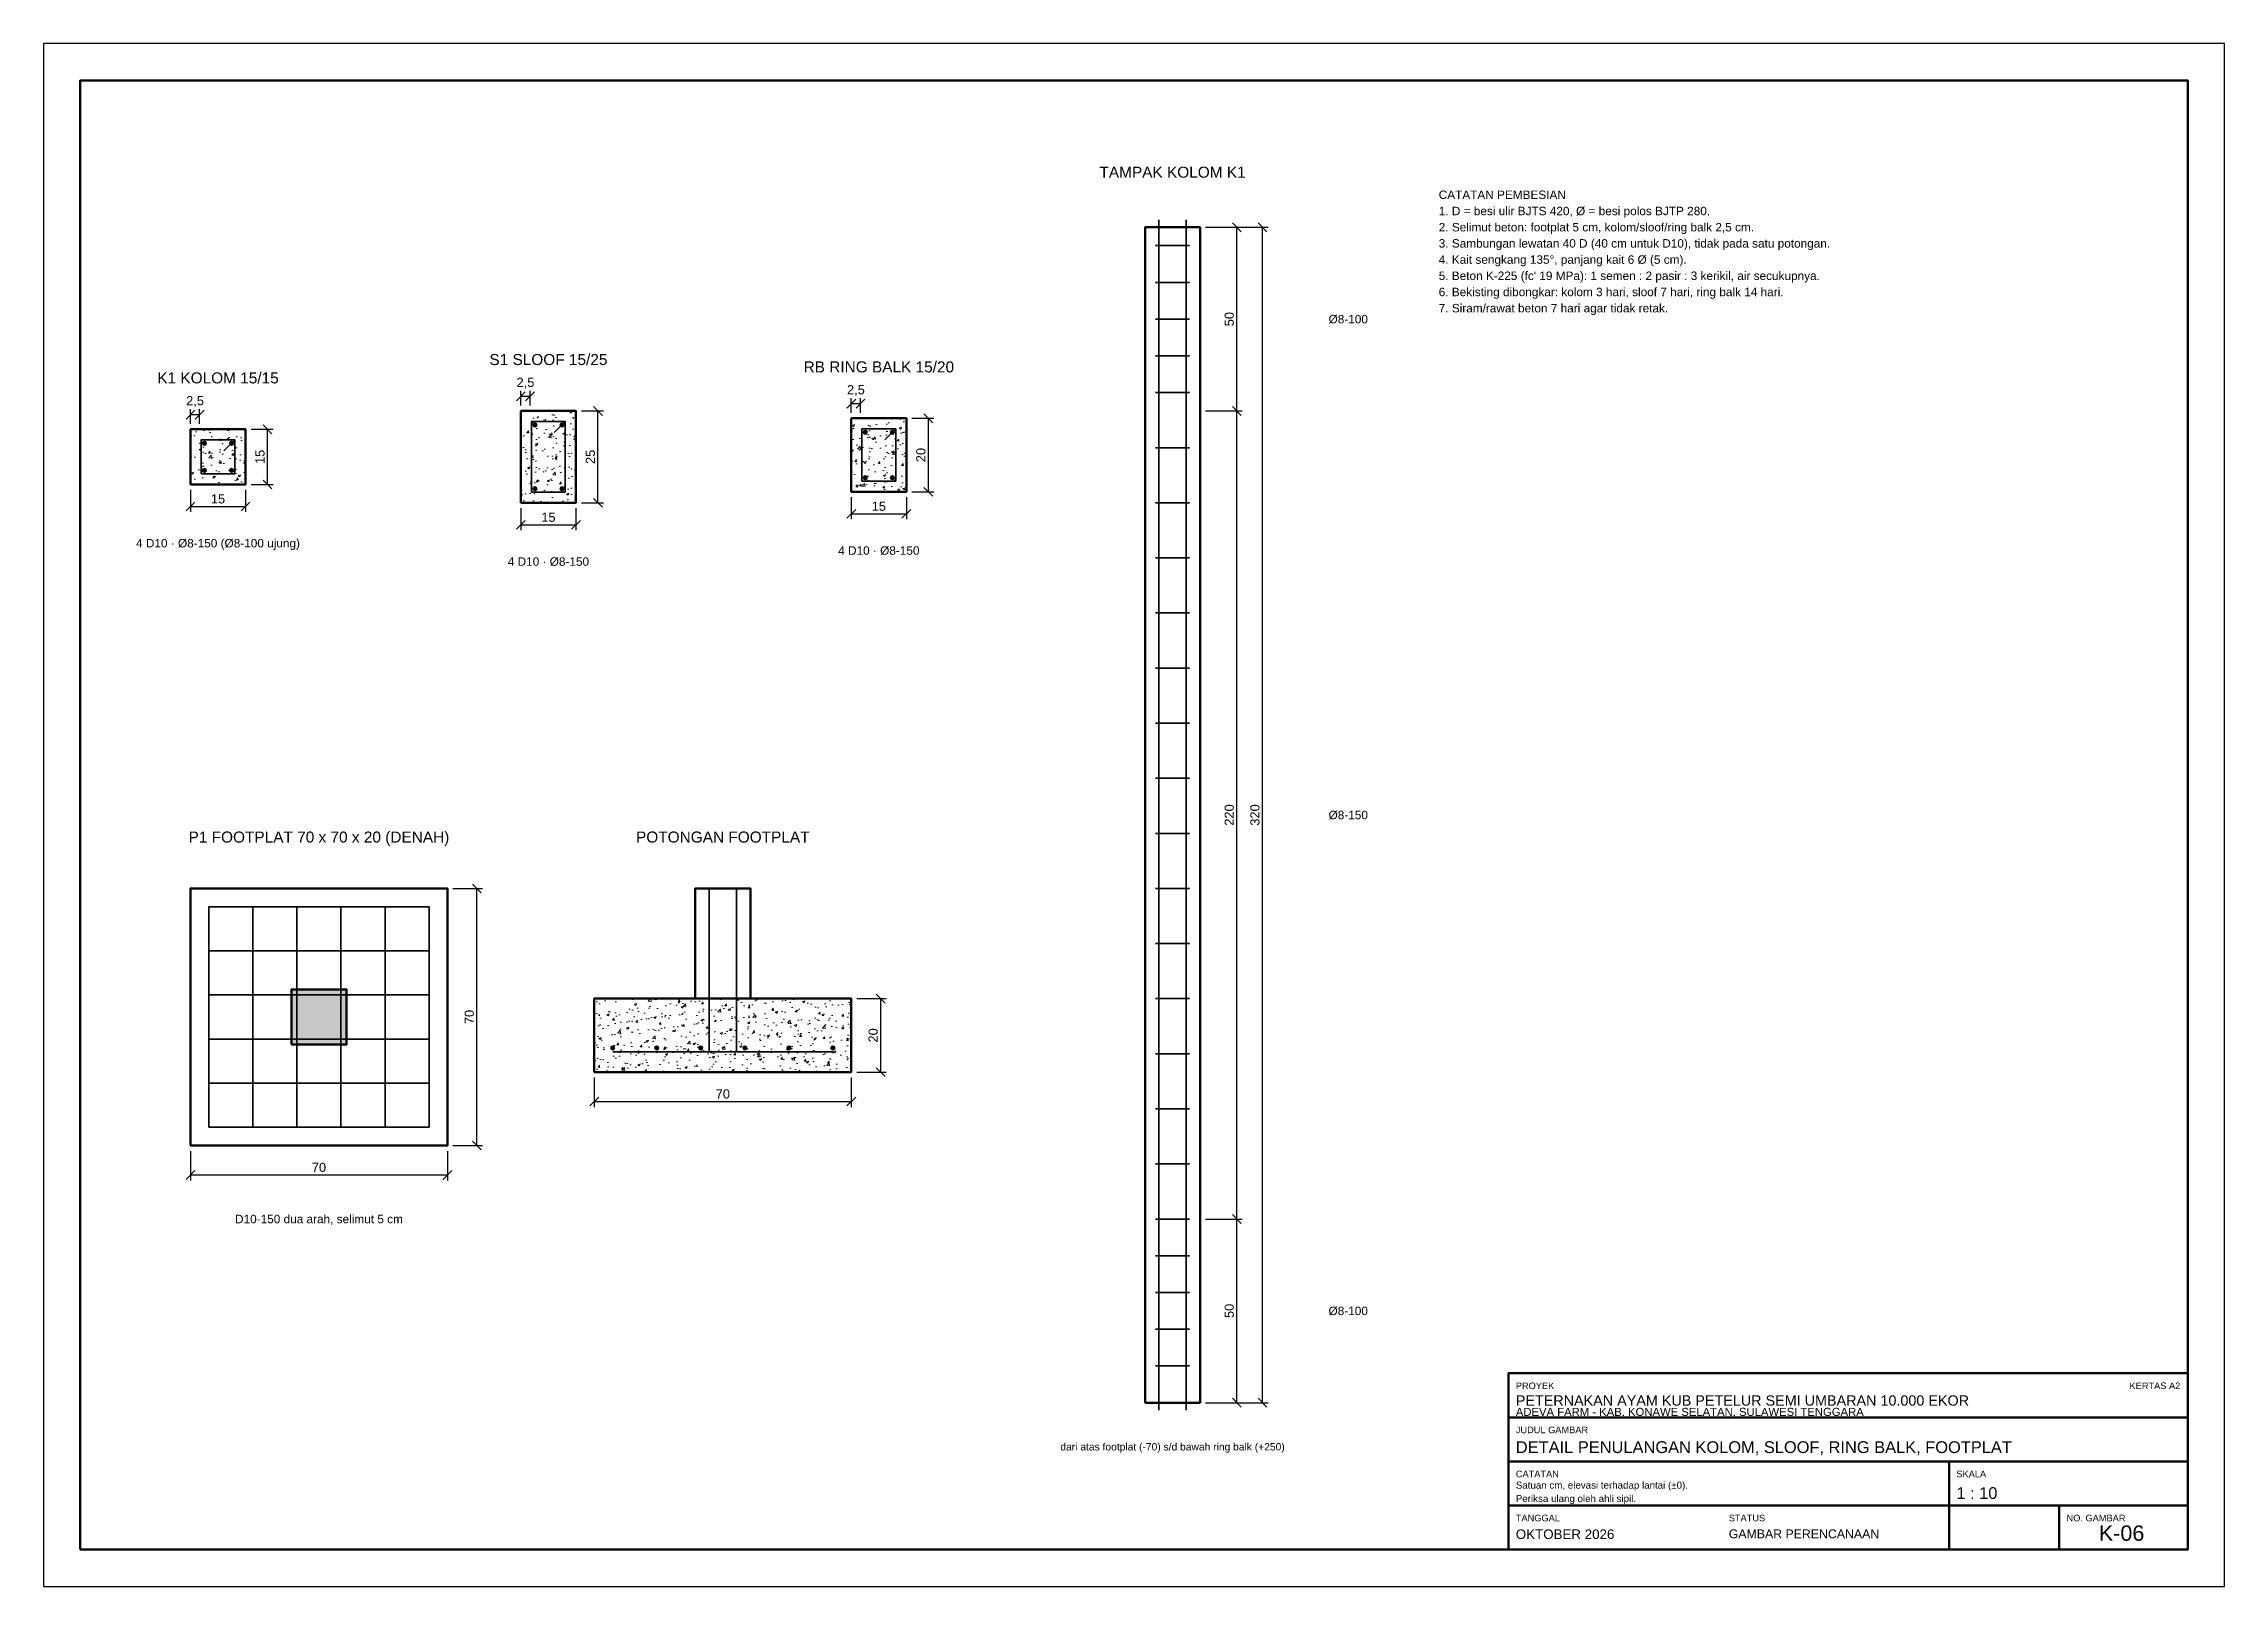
# Model space of a CAD drawing. Header units: centimetres. Extents: x 0 to 31918, y 0 to 4200.
# Drawn here: x 24478 to 25072, y 0 to 420 of the extents above; entities that cross this region are included whole.
import ezdxf
from ezdxf.enums import TextEntityAlignment as Align

# ---------------------------------------------------------------- set-up
doc = ezdxf.new("R2010")
doc.units = ezdxf.units.CM
for name, color, linetype, lineweight in [('A-BESI', 1, 'CONTINUOUS', 35), ('A-DIM', 140, 'CONTINUOUS', 13), ('A-FRAME', 7, 'CONTINUOUS', 50), ('A-HATCH', 8, 'CONTINUOUS', 9), ('A-STRUKTUR', 7, 'CONTINUOUS', 50), ('A-TEKS', 7, 'CONTINUOUS', 18)]:
    doc.layers.add(name, color=color, linetype=linetype, lineweight=lineweight)
doc.styles.add('ARIAL', font='arial.ttf')
doc.dimstyles.new('D10', dxfattribs={"dimtxt": 2.5, "dimasz": 2, "dimexe": 1.5, "dimexo": 1.5, "dimgap": 0.8, "dimtad": 1, "dimdec": 1, "dimtxsty": 'ARIAL', "dimtsz": 1.2, "dimcen": 2.5, "dimclrd": 140, "dimclre": 140, "dimclrt": 250, "dimazin": 3, "dimtfac": 1, "dimtmove": 0, "dimatfit": 3})

msp = doc.modelspace()

# ---------------------------------------------------------------- texts
at = {"layer": 'A-TEKS', "style": 'ARIAL'}
for s, height, p in [('TAMPAK KOLOM K1', 3, (24785.5, 385)), ('S1 SLOOF 15/25', 3, (24615.5, 334)), ('RB RING BALK 15/20', 3, (24705.5, 332)), ('K1 KOLOM 15/15', 3, (24525.5, 329)), ('4 D10 · Ø8-150 (Ø8-100 ujung)', 2.3, (24525.5, 284)), ('4 D10 · Ø8-150', 2.3, (24615.5, 279)), ('4 D10 · Ø8-150', 2.3, (24705.5, 282)), ('P1 FOOTPLAT 70 x 70 x 20 (DENAH)', 3, (24553, 204)), ('POTONGAN FOOTPLAT', 3, (24663, 204)), ('D10-150 dua arah, selimut 5 cm', 2.3, (24553, 100)), ('dari atas footplat (-70) s/d bawah ring balk (+250)', 2, (24785.5, 38)), ('K-06', 4.2, (25044, 14.5))]:
    msp.add_text(s, height=height, dxfattribs=at).set_placement(p, align=Align.MIDDLE_CENTER)
for s, p in [('Ø8-100', (24828, 345)), ('Ø8-150', (24828, 210)), ('Ø8-100', (24828, 75))]:
    msp.add_text(s, height=2.3, dxfattribs=at).set_placement(p, align=Align.MIDDLE_LEFT)
for s, height, p in [('PROYEK', 1.8, (24879, 55.5)), ('ADEVA FARM - KAB. KONAWE SELATAN, SULAWESI TENGGARA', 2.2, (24879, 48.6)), ('PETERNAKAN AYAM KUB PETELUR SEMI UMBARAN 10.000 EKOR', 2.8, (24879, 52)), ('JUDUL GAMBAR', 1.8, (24879, 43.5)), ('DETAIL PENULANGAN KOLOM, SLOOF, RING BALK, FOOTPLAT', 3.2, (24879, 39.5)), ('CATATAN', 1.8, (24879, 31.5)), ('SKALA', 1.8, (24999, 31.5)), ('1 : 10', 3.2, (24999, 27)), ('TANGGAL', 1.8, (24879, 19.5)), ('STATUS', 1.8, (24937, 19.5)), ('NO. GAMBAR', 1.8, (25029, 19.5)), ('OKTOBER 2026', 2.6, (24879, 15.5)), ('GAMBAR PERENCANAAN', 2.4, (24937, 15.5))]:
    msp.add_text(s, height=height, dxfattribs=at).set_placement(p, align=Align.TOP_LEFT)
msp.add_text('KERTAS A2', height=1.8, dxfattribs=at).set_placement((25060, 55.5), align=Align.TOP_RIGHT)
at = {"layer": 'A-TEKS', "insert": (24858, 380), "char_height": 2.3, "width": 190, "attachment_point": 1, "line_spacing_factor": 1.15, "style": 'ARIAL'}
msp.add_mtext("CATATAN PEMBESIAN\\P1. D = besi ulir BJTS 420, Ø = besi polos BJTP 280.\\P2. Selimut beton: footplat 5 cm, kolom/sloof/ring balk 2,5 cm.\\P3. Sambungan lewatan 40 D (40 cm untuk D10), tidak pada satu potongan.\\P4. Kait sengkang 135°, panjang kait 6 Ø (5 cm).\\P5. Beton K-225 (fc' 19 MPa): 1 semen : 2 pasir : 3 kerikil, air secukupnya.\\P6. Bekisting dibongkar: kolom 3 hari, sloof 7 hari, ring balk 14 hari.\\P7. Siram/rawat beton 7 hari agar tidak retak.", dxfattribs=at)
at = {"layer": 'A-TEKS', "insert": (24879, 28.5), "char_height": 1.9, "attachment_point": 1, "line_spacing_factor": 1.15, "style": 'ARIAL'}
msp.add_mtext('Satuan cm, elevasi terhadap lantai (±0).\\PPeriksa ulang oleh ahli sipil.', dxfattribs=at)

# ---------------------------------------------------------------- dimensions: what is measured, and where the dimension line sits
at = {"layer": 'A-DIM'}
for base, p1, p2 in [((24803, 320), (24793, 320), (24793, 370)), ((24810, 50), (24793, 50), (24793, 370)), ((24629, 295), (24623, 295), (24623, 320)), ((24803, 100), (24793, 100), (24793, 320)), ((24539, 300), (24533, 300), (24533, 315)), ((24719, 298), (24713, 298), (24713, 318)), ((24596, 120), (24588, 120), (24588, 190)), ((24706, 140), (24698, 140), (24698, 160)), ((24803, 50), (24793, 50), (24793, 100))]:
    msp.add_linear_dim(base=base, p1=p1, p2=p2, angle=90, dimstyle='D10', dxfattribs=at).render()
for base, p1, p2 in [((24608, 324), (24608, 320), (24610.5, 320)), ((24698, 322), (24698, 318), (24700.5, 318)), ((24518, 319), (24518, 315), (24520.5, 315)), ((24518, 294), (24518, 300), (24533, 300)), ((24698, 292), (24698, 298), (24713, 298)), ((24608, 289), (24608, 295), (24623, 295)), ((24628, 132), (24628, 140), (24698, 140)), ((24518, 112), (24518, 120), (24588, 120))]:
    msp.add_linear_dim(base=base, p1=p1, p2=p2, dimstyle='D10', dxfattribs=at).render()

# ---------------------------------------------------------------- hatches: boundary and pattern name
at = {"layer": 'A-BESI'}
h = msp.add_hatch(color=1, dxfattribs=at)
h.dxf.hatch_style = 1
edge = h.paths.add_edge_path()
edge.add_arc((24611.8, 316.2), 0.5, 0, 360)
h = msp.add_hatch(color=1, dxfattribs=at)
h.dxf.hatch_style = 1
edge = h.paths.add_edge_path()
edge.add_arc((24619.2, 316.2), 0.5, 0, 360)
h = msp.add_hatch(color=1, dxfattribs=at)
h.dxf.hatch_style = 1
edge = h.paths.add_edge_path()
edge.add_arc((24521.8, 311.2), 0.5, 0, 360)
h = msp.add_hatch(color=1, dxfattribs=at)
h.dxf.hatch_style = 1
edge = h.paths.add_edge_path()
edge.add_arc((24529.2, 311.2), 0.5, 0, 360)
h = msp.add_hatch(color=1, dxfattribs=at)
h.dxf.hatch_style = 1
edge = h.paths.add_edge_path()
edge.add_arc((24701.8, 314.2), 0.5, 0, 360)
h = msp.add_hatch(color=1, dxfattribs=at)
h.dxf.hatch_style = 1
edge = h.paths.add_edge_path()
edge.add_arc((24709.2, 314.2), 0.5, 0, 360)
h = msp.add_hatch(color=1, dxfattribs=at)
h.dxf.hatch_style = 1
edge = h.paths.add_edge_path()
edge.add_arc((24521.8, 303.8), 0.5, 0, 360)
h = msp.add_hatch(color=1, dxfattribs=at)
h.dxf.hatch_style = 1
edge = h.paths.add_edge_path()
edge.add_arc((24529.2, 303.8), 0.5, 0, 360)
h = msp.add_hatch(color=1, dxfattribs=at)
h.dxf.hatch_style = 1
edge = h.paths.add_edge_path()
edge.add_arc((24611.8, 298.8), 0.5, 0, 360)
h = msp.add_hatch(color=1, dxfattribs=at)
h.dxf.hatch_style = 1
edge = h.paths.add_edge_path()
edge.add_arc((24619.2, 298.8), 0.5, 0, 360)
h = msp.add_hatch(color=1, dxfattribs=at)
h.dxf.hatch_style = 1
edge = h.paths.add_edge_path()
edge.add_arc((24701.8, 301.8), 0.5, 0, 360)
h = msp.add_hatch(color=1, dxfattribs=at)
h.dxf.hatch_style = 1
edge = h.paths.add_edge_path()
edge.add_arc((24709.2, 301.8), 0.5, 0, 360)
h = msp.add_hatch(color=1, dxfattribs=at)
h.dxf.hatch_style = 1
edge = h.paths.add_edge_path()
edge.add_arc((24633, 146.6), 0.5, 0, 360)
h = msp.add_hatch(color=1, dxfattribs=at)
h.dxf.hatch_style = 1
edge = h.paths.add_edge_path()
edge.add_arc((24645, 146.6), 0.5, 0, 360)
h = msp.add_hatch(color=1, dxfattribs=at)
h.dxf.hatch_style = 1
edge = h.paths.add_edge_path()
edge.add_arc((24657, 146.6), 0.5, 0, 360)
h = msp.add_hatch(color=1, dxfattribs=at)
h.dxf.hatch_style = 1
edge = h.paths.add_edge_path()
edge.add_arc((24669, 146.6), 0.5, 0, 360)
h = msp.add_hatch(color=1, dxfattribs=at)
h.dxf.hatch_style = 1
edge = h.paths.add_edge_path()
edge.add_arc((24681, 146.6), 0.5, 0, 360)
h = msp.add_hatch(color=1, dxfattribs=at)
h.dxf.hatch_style = 1
edge = h.paths.add_edge_path()
edge.add_arc((24693, 146.6), 0.5, 0, 360)
at = {"layer": 'A-HATCH'}
h = msp.add_hatch(dxfattribs=at)
h.set_pattern_fill('AR-CONC', scale=0.035)
h.paths.add_polyline_path([(24518, 300), (24533, 300), (24533, 315), (24518, 315)])
h = msp.add_hatch(dxfattribs=at)
h.set_pattern_fill('AR-CONC', scale=0.035)
h.paths.add_polyline_path([(24608, 295), (24623, 295), (24623, 320), (24608, 320)])
h = msp.add_hatch(dxfattribs=at)
h.set_pattern_fill('AR-CONC', scale=0.035)
h.paths.add_polyline_path([(24698, 298), (24713, 298), (24713, 318), (24698, 318)])
h = msp.add_hatch(color=8, dxfattribs=at)
h.dxf.hatch_style = 1
h.paths.add_polyline_path([(24545.5, 147.5), (24560.5, 147.5), (24560.5, 162.5), (24545.5, 162.5)])
h = msp.add_hatch(dxfattribs=at)
h.set_pattern_fill('AR-CONC', scale=0.035)
h.paths.add_polyline_path([(24628, 140), (24698, 140), (24698, 160), (24628, 160)])

# ---------------------------------------------------------------- linework, layer by layer
at = {"layer": 'A-BESI', "lineweight": 35}
for p, q in [((24781.8, 48), (24781.8, 372)), ((24789.2, 48), (24789.2, 372)), ((24620.1, 317.1), (24617.1, 314.1)), ((24710.1, 315.1), (24707.1, 312.1)), ((24530.1, 312.1), (24527.1, 309.1)), ((24523, 125), (24523, 185)), ((24523, 185), (24583, 185)), ((24535, 125), (24535, 185)), ((24547, 125), (24547, 185)), ((24559, 125), (24559, 185)), ((24571, 125), (24571, 185)), ((24583, 125), (24583, 185)), ((24523, 173), (24583, 173)), ((24523, 161), (24583, 161)), ((24523, 149), (24583, 149)), ((24633, 145.5), (24693, 145.5)), ((24523, 137), (24583, 137)), ((24523, 125), (24583, 125))]:
    msp.add_line(p, q, dxfattribs=at)
at = {"layer": 'A-BESI'}
for p, q in [((24780.9, 365), (24790.1, 365)), ((24780.9, 355), (24790.1, 355)), ((24780.9, 345), (24790.1, 345)), ((24780.9, 335), (24790.1, 335)), ((24780.9, 325), (24790.1, 325)), ((24780.9, 310), (24790.1, 310)), ((24780.9, 295), (24790.1, 295)), ((24780.9, 280), (24790.1, 280)), ((24780.9, 265), (24790.1, 265)), ((24780.9, 250), (24790.1, 250)), ((24780.9, 235), (24790.1, 235)), ((24780.9, 220), (24790.1, 220)), ((24780.9, 205), (24790.1, 205)), ((24780.9, 190), (24790.1, 190)), ((24780.9, 175), (24790.1, 175)), ((24780.9, 160), (24790.1, 160)), ((24780.9, 145), (24790.1, 145)), ((24780.9, 130), (24790.1, 130)), ((24780.9, 115), (24790.1, 115)), ((24780.9, 100), (24790.1, 100)), ((24780.9, 90), (24790.1, 90)), ((24780.9, 80), (24790.1, 80)), ((24780.9, 70), (24790.1, 70)), ((24780.9, 60), (24790.1, 60)), ((24780.9, 50), (24790.1, 50))]:
    msp.add_line(p, q, dxfattribs=at)
at = {"layer": 'A-BESI', "lineweight": 35}
for points in [[(24610.9, 297.9), (24620.1, 297.9), (24620.1, 317.1), (24610.9, 317.1)], [(24700.9, 300.9), (24710.1, 300.9), (24710.1, 315.1), (24700.9, 315.1)], [(24520.9, 302.9), (24530.1, 302.9), (24530.1, 312.1), (24520.9, 312.1)]]:
    msp.add_lwpolyline(points, close=True, dxfattribs=at)
for points in [[(24659.3, 190), (24659.3, 145.5), (24649.3, 145.5)], [(24666.7, 190), (24666.7, 145.5), (24676.7, 145.5)]]:
    msp.add_lwpolyline(points, dxfattribs=at)
at = {"layer": 'A-BESI'}
for centre in [(24611.8, 316.2), (24619.2, 316.2), (24521.8, 311.2), (24529.2, 311.2), (24701.8, 314.2), (24709.2, 314.2), (24521.8, 303.8), (24529.2, 303.8), (24611.8, 298.8), (24619.2, 298.8), (24701.8, 301.8), (24709.2, 301.8), (24633, 146.6), (24645, 146.6), (24657, 146.6), (24669, 146.6), (24681, 146.6), (24693, 146.6)]:
    msp.add_circle(centre, 0.5, dxfattribs=at)
at = {"layer": 'A-FRAME'}
for p, q in [((24877, 46), (25062, 46)), ((24877, 34), (25062, 34)), ((24997, 10), (24997, 34)), ((24877, 22), (25062, 22)), ((25027, 10), (25027, 22))]:
    msp.add_line(p, q, dxfattribs=at)
at = {"layer": 'A-FRAME', "lineweight": 25}
msp.add_lwpolyline([(24478, 0), (25072, 0), (25072, 420), (24478, 420)], close=True, dxfattribs=at)
at = {"layer": 'A-FRAME'}
for points in [[(24488, 10), (25062, 10), (25062, 410), (24488, 410)], [(24877, 10), (25062, 10), (25062, 58), (24877, 58)]]:
    msp.add_lwpolyline(points, close=True, dxfattribs=at)
at = {"layer": 'A-STRUKTUR'}
for points in [[(24778, 50), (24793, 50), (24793, 370), (24778, 370)], [(24655.5, 160), (24670.5, 160), (24670.5, 190), (24655.5, 190)], [(24545.5, 147.5), (24560.5, 147.5), (24560.5, 162.5), (24545.5, 162.5)]]:
    msp.add_lwpolyline(points, close=True, dxfattribs=at)
at = {"layer": 'A-STRUKTUR', "lineweight": 50}
for points in [[(24518, 300), (24533, 300), (24533, 315), (24518, 315)], [(24608, 295), (24623, 295), (24623, 320), (24608, 320)], [(24698, 298), (24713, 298), (24713, 318), (24698, 318)], [(24518, 120), (24588, 120), (24588, 190), (24518, 190)], [(24628, 140), (24698, 140), (24698, 160), (24628, 160)]]:
    msp.add_lwpolyline(points, close=True, dxfattribs=at)

msp.set_redraw_order([(e.dxf.handle, doc.entitydb.next_handle()) for e in msp.query("TEXT MTEXT ATTDEF DIMENSION ARC_DIMENSION")])  # texts and dimensions are drawn at this point

doc.saveas('drawing.dxf')
